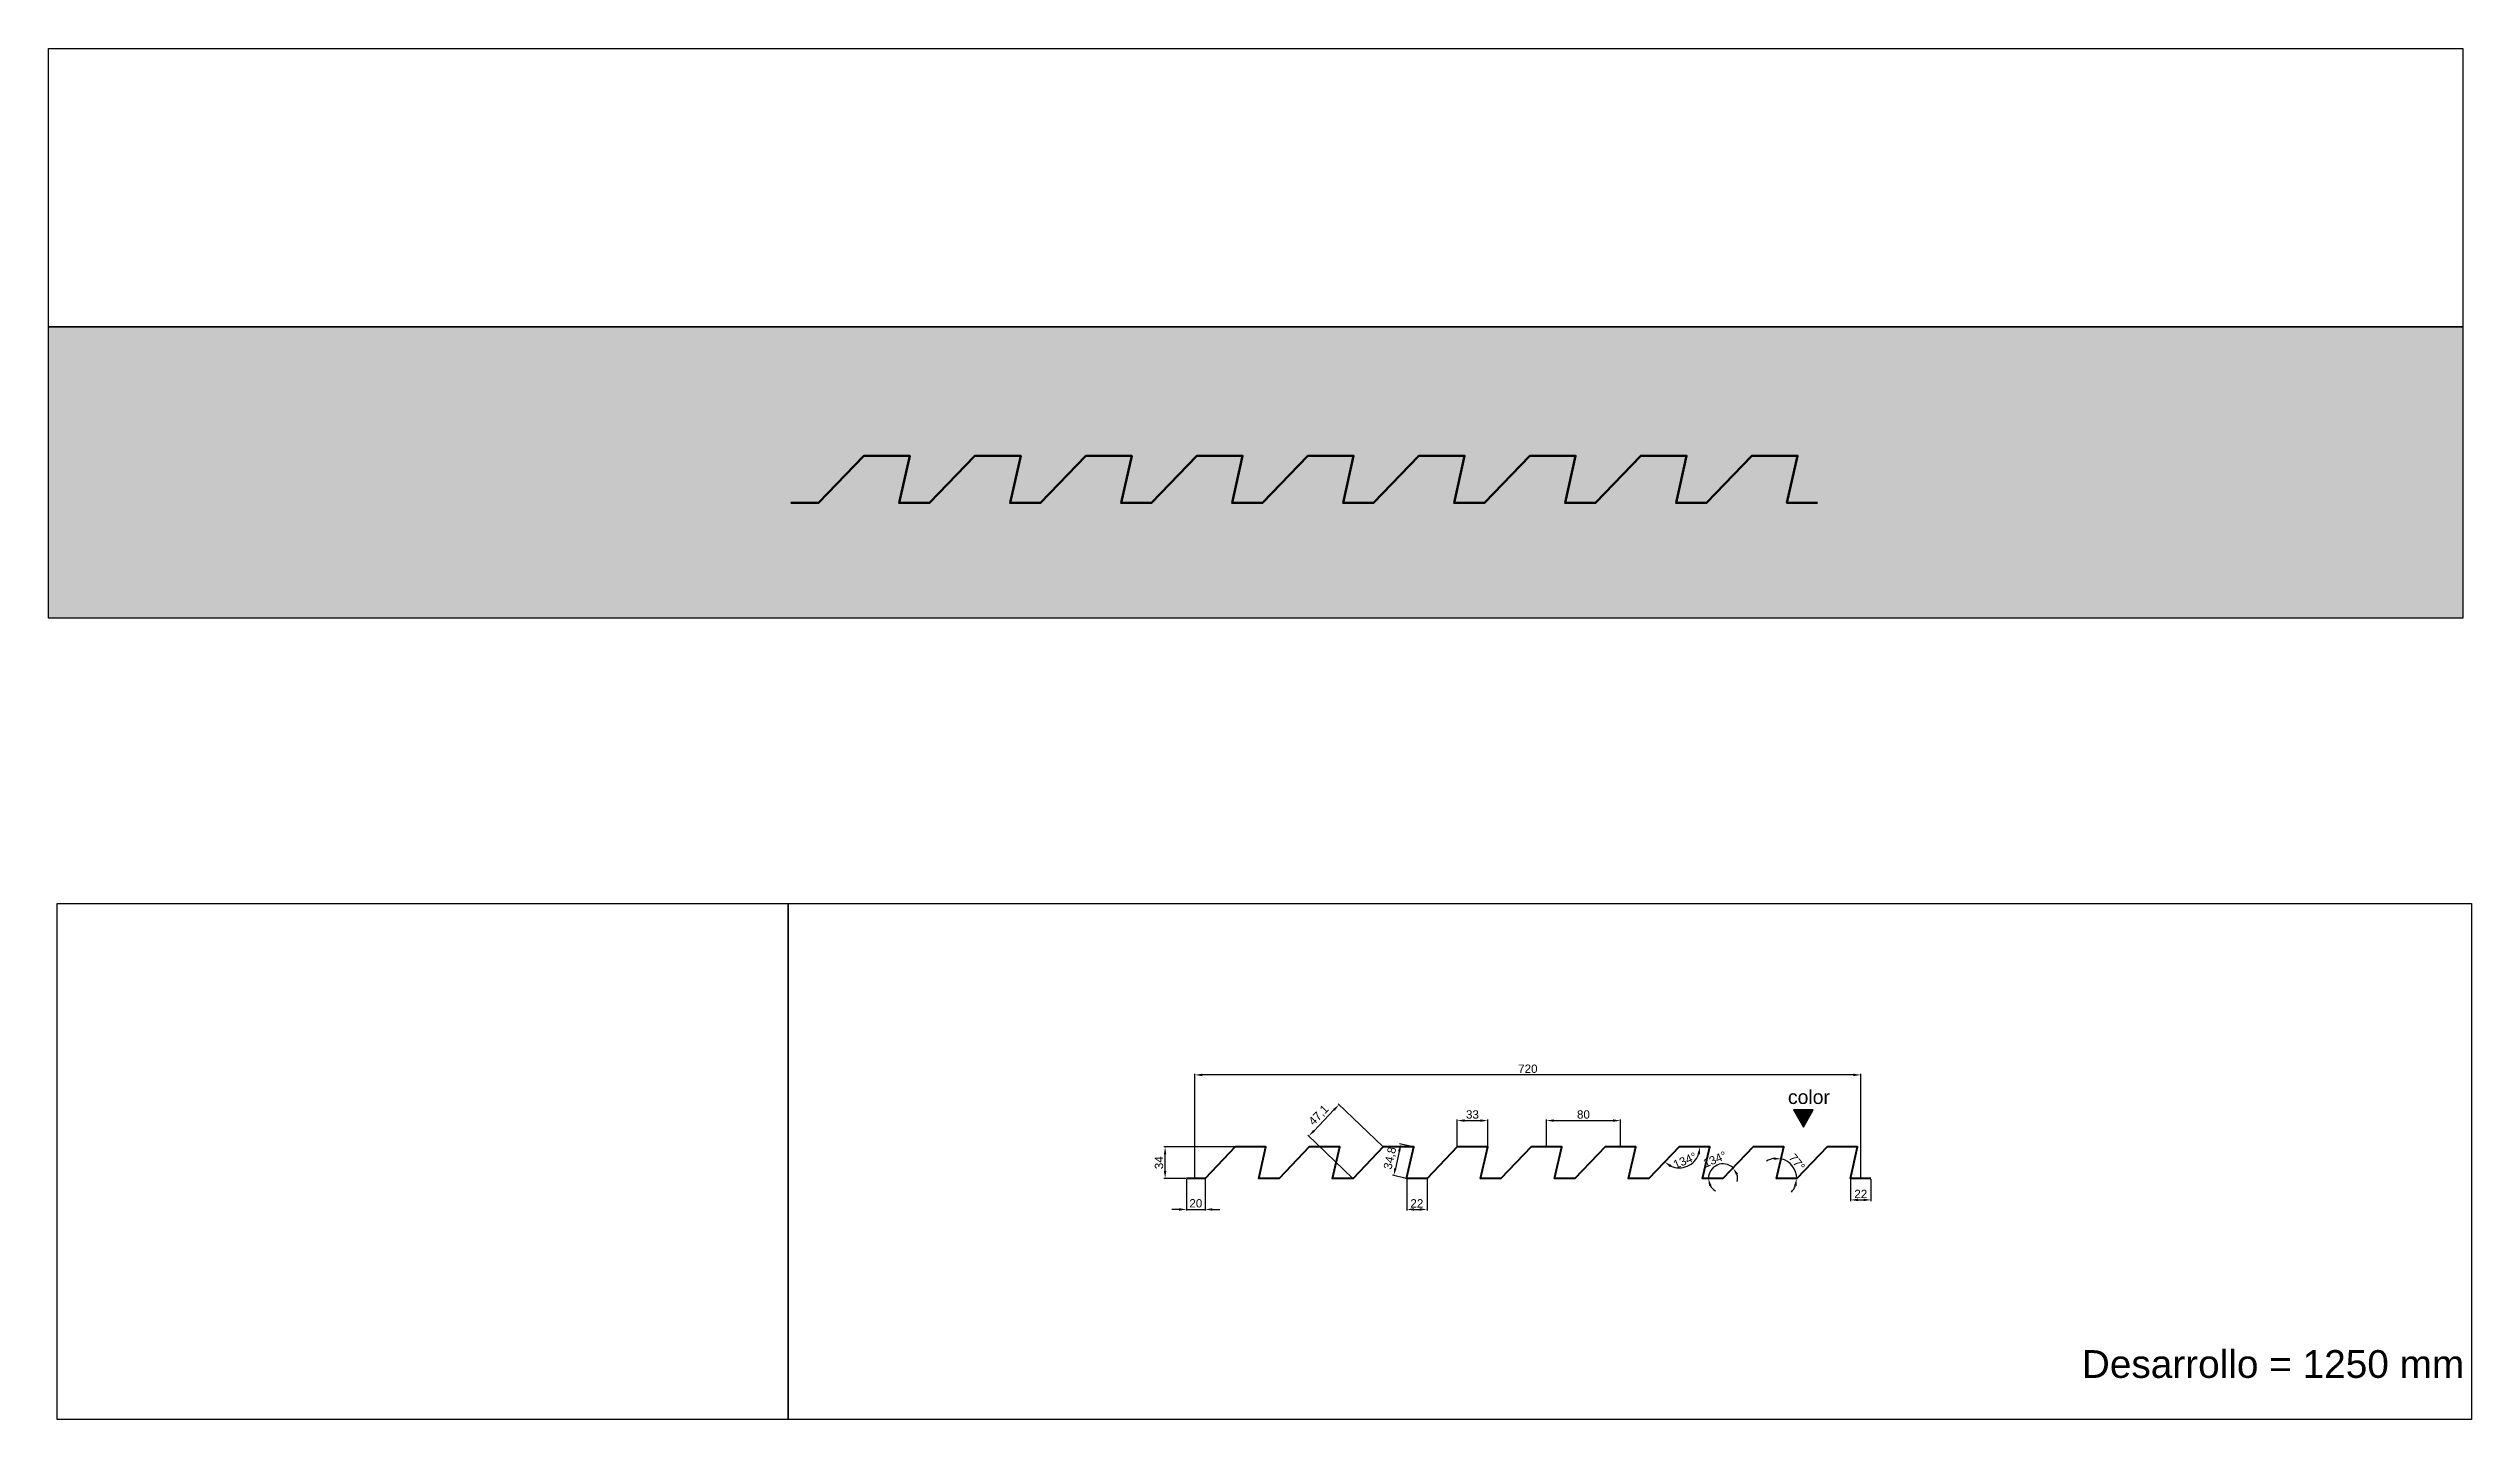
# Model space of a CAD drawing. Header units: millimetres. Extents: x 4334 to 41995838936, y 18500 to 30334.
# Drawn here: x 11758 to 14378, y 28835 to 30316 of the extents above; entities that cross this region are included whole.
import ezdxf

# ---------------------------------------------------------------- set-up
doc = ezdxf.new("R2010")
doc.units = ezdxf.units.MM
doc.layers.add('ANOTACIONES', color=7, linetype='Continuous', plot=False)
for name, color, linetype, lineweight in [('COTAS1', 7, 'Continuous', 0), ('FIBRA NEUTRA', 1, 'Continuous', 40), ('PERFIL ENCABEZADO', 254, 'Continuous', 60), ('RELLENO', 251, 'Continuous', 60)]:
    doc.layers.add(name, color=color, linetype=linetype, lineweight=lineweight)
doc.layers.add('RECUADROS', color=253, linetype='Continuous')
doc.styles.get("Standard").update_dxf_attribs({"font": 'arial.ttf'})
doc.dimstyles.new('ISO-25', dxfattribs={"dimtxt": 9, "dimasz": 8, "dimexe": 1.25, "dimexo": 0.625, "dimgap": 2, "dimtad": 1, "dimdec": 1, "dimtxsty": 'Standard', "dimcen": 2.5, "dimadec": 0, "dimazin": 0, "dimtfac": 1, "dimtdec": 1, "dimtmove": 0, "dimatfit": 3, "dimfxl": 1, "dimarcsym": 0})

msp = doc.modelspace()

# ---------------------------------------------------------------- texts
at = {"layer": 'ANOTACIONES', "insert": (13956.6, 28909.91), "char_height": 30, "attachment_point": 1}
msp.add_mtext_dynamic_manual_height_columns('Desarrollo = 1250 mm', width=6765.1618, gutter_width=150, heights=[0], dxfattribs=at)

# ---------------------------------------------------------------- blocks, each defined once
blk = doc.blocks.new('*D51')
at = {"layer": 'COTAS1', "color": 0, "lineweight": -2, "transparency": 16777216}
for p, q in [((12997.6, 29096), (12997.6, 29208.5)), ((13709.6, 29207.3), (13005.6, 29207.3)), ((13717.6, 29096), (13717.6, 29208.5))]:
    blk.add_line(p, q, dxfattribs=at)
at = {"layer": 'COTAS1', "color": 0, "transparency": 16777216}
for points in [[(13005.6, 29208.6), (13005.6, 29205.9), (12997.6, 29207.3)], [(13709.6, 29208.6), (13709.6, 29205.9), (13717.6, 29207.3)]]:
    blk.add_solid(points, dxfattribs=at)
at = {"layer": 'Defpoints', "color": 0, "transparency": 16777216}
for p in [(12997.6, 29207.3), (12997.6, 29095.4), (13717.6, 29095.4)]:
    blk.add_point(p, dxfattribs=at)
at = {"layer": 'COTAS1', "color": 0, "transparency": 16777216, "insert": (13357.6, 29213.9), "char_height": 9, "attachment_point": 5}
blk.add_mtext('720', dxfattribs=at)
blk = doc.blocks.new('*D195')
at = {"layer": 'COTAS1', "color": 0, "lineweight": -2, "transparency": 16777216}
for p, q in [((13147.9, 29169.4), (13126.4, 29147)), ((13200.8, 29129.8), (13152.6, 29176.1)), ((13168.1, 29095.8), (13119.9, 29142.1))]:
    blk.add_line(p, q, dxfattribs=at)
at = {"layer": 'COTAS1', "color": 0, "transparency": 16777216}
for points in [[(13147, 29170.4), (13148.9, 29168.5), (13153.5, 29175.2)], [(13125.4, 29147.9), (13127.3, 29146.1), (13120.8, 29141.2)]]:
    blk.add_solid(points, dxfattribs=at)
at = {"layer": 'Defpoints', "color": 0, "transparency": 16777216}
for p in [(13120.8, 29141.2), (13201.2, 29129.4), (13168.6, 29095.4)]:
    blk.add_point(p, dxfattribs=at)
at = {"layer": 'COTAS1', "color": 0, "transparency": 16777216, "insert": (13131.8, 29163.4), "char_height": 9, "attachment_point": 5, "rotation": 46.1709}
blk.add_mtext('47,1', dxfattribs=at)
blk = doc.blocks.new('*D196')
at = {"layer": 'COTAS1', "color": 0, "lineweight": -2, "transparency": 16777216}
for p, q in [((13281.2, 29130), (13281.2, 29159.2)), ((13289.2, 29157.9), (13306.2, 29157.9)), ((13314.2, 29130), (13314.2, 29159.2))]:
    blk.add_line(p, q, dxfattribs=at)
at = {"layer": 'COTAS1', "color": 0, "transparency": 16777216}
for points in [[(13289.2, 29159.3), (13289.2, 29156.6), (13281.2, 29157.9)], [(13306.2, 29159.3), (13306.2, 29156.6), (13314.2, 29157.9)]]:
    blk.add_solid(points, dxfattribs=at)
at = {"layer": 'Defpoints', "color": 0, "transparency": 16777216}
for p in [(13314.2, 29157.9), (13281.2, 29129.4), (13314.2, 29129.4)]:
    blk.add_point(p, dxfattribs=at)
at = {"layer": 'COTAS1', "color": 0, "transparency": 16777216, "insert": (13297.7, 29164.5), "char_height": 9, "attachment_point": 5}
blk.add_mtext('33', dxfattribs=at)
blk = doc.blocks.new('*D197')
at = {"layer": 'COTAS1', "color": 0, "lineweight": -2, "transparency": 16777216}
for p, q in [((13377.7, 29130), (13377.7, 29159.2)), ((13385.7, 29157.9), (13449.7, 29157.9)), ((13457.7, 29130), (13457.7, 29159.2))]:
    blk.add_line(p, q, dxfattribs=at)
at = {"layer": 'COTAS1', "color": 0, "transparency": 16777216}
for points in [[(13385.7, 29159.3), (13385.7, 29156.6), (13377.7, 29157.9)], [(13449.7, 29159.3), (13449.7, 29156.6), (13457.7, 29157.9)]]:
    blk.add_solid(points, dxfattribs=at)
at = {"layer": 'Defpoints', "color": 0, "transparency": 16777216}
for p in [(13457.7, 29157.9), (13377.7, 29129.4), (13457.7, 29129.4)]:
    blk.add_point(p, dxfattribs=at)
at = {"layer": 'COTAS1', "color": 0, "transparency": 16777216, "insert": (13417.7, 29164.5), "char_height": 9, "attachment_point": 5}
blk.add_mtext('80', dxfattribs=at)
blk = doc.blocks.new('*D198')
at = {"layer": 'COTAS1', "color": 0, "lineweight": -2, "transparency": 16777216}
for p, q in [((13226.6, 29094.8), (13226.6, 29060.7)), ((13248.6, 29094.8), (13248.6, 29060.7)), ((13234.6, 29061.9), (13240.6, 29061.9))]:
    blk.add_line(p, q, dxfattribs=at)
at = {"layer": 'COTAS1', "color": 0, "transparency": 16777216}
for points in [[(13234.6, 29063.3), (13234.6, 29060.6), (13226.6, 29061.9)], [(13240.6, 29063.3), (13240.6, 29060.6), (13248.6, 29061.9)]]:
    blk.add_solid(points, dxfattribs=at)
at = {"layer": 'Defpoints', "color": 0, "transparency": 16777216}
for p in [(13226.6, 29095.4), (13248.6, 29095.4), (13248.6, 29061.9)]:
    blk.add_point(p, dxfattribs=at)
at = {"layer": 'COTAS1', "color": 0, "transparency": 16777216, "insert": (13237.6, 29068.5), "char_height": 9, "attachment_point": 5}
blk.add_mtext('22', dxfattribs=at)
blk = doc.blocks.new('*D199')
at = {"layer": 'COTAS1', "color": 0, "lineweight": -2, "transparency": 16777216}
for p, q in [((12988.6, 29094.8), (12988.6, 29060.7)), ((13008.6, 29094.8), (13008.6, 29060.7)), ((12980.6, 29061.9), (12972.6, 29061.9)), ((12988.6, 29061.9), (13008.6, 29061.9)), ((13016.6, 29061.9), (13024.6, 29061.9))]:
    blk.add_line(p, q, dxfattribs=at)
at = {"layer": 'COTAS1', "color": 0, "transparency": 16777216}
for points in [[(12980.6, 29063.3), (12980.6, 29060.6), (12988.6, 29061.9)], [(13016.6, 29063.3), (13016.6, 29060.6), (13008.6, 29061.9)]]:
    blk.add_solid(points, dxfattribs=at)
at = {"layer": 'Defpoints', "color": 0, "transparency": 16777216}
for p in [(12988.6, 29095.4), (13008.6, 29095.4), (13008.6, 29061.9)]:
    blk.add_point(p, dxfattribs=at)
at = {"layer": 'COTAS1', "color": 0, "transparency": 16777216, "insert": (12998.6, 29068.5), "char_height": 9, "attachment_point": 5}
blk.add_mtext('20', dxfattribs=at)
blk = doc.blocks.new('*D200')
at = {"layer": 'COTAS1', "color": 0, "lineweight": -2, "transparency": 16777216}
blk.add_arc((13521.2, 29129.4), 22.5, 246.6341, 339.5367, dxfattribs=at)
at = {"layer": 'COTAS1', "color": 0, "transparency": 16777216}
for points in [[(13511.5, 29107.6), (13513, 29109.8), (13505.6, 29113.2)], [(13541, 29121.8), (13543.6, 29121.3), (13543.7, 29129.4)]]:
    blk.add_solid(points, dxfattribs=at)
at = {"layer": 'Defpoints', "color": 0, "transparency": 16777216}
for p in [(13521.2, 29129.4), (13521.2, 29129.4), (13554.2, 29129.4), (13488.6, 29095.4), (13521.5, 29106.9)]:
    blk.add_point(p, dxfattribs=at)
at = {"layer": 'COTAS1', "color": 0, "transparency": 16777216, "insert": (13527.5, 29114.8), "char_height": 9, "attachment_point": 5, "rotation": 23.0854}
blk.add_mtext('134°', dxfattribs=at)
blk = doc.blocks.new('*D201')
at = {"layer": 'COTAS1', "color": 0, "lineweight": -2, "transparency": 16777216}
for start, end in [(46.1709, 180), (209.2843, 238.5686), (347.6023, 16.8866)]:
    blk.add_arc((13568.6, 29095.4), 15.8, start, end, dxfattribs=at)
at = {"layer": 'COTAS1', "color": 0, "transparency": 16777216}
for points in [[(13553.5, 29087.3), (13556.1, 29088), (13552.7, 29095.4)], [(13582.6, 29099.3), (13584.8, 29100.7), (13579.5, 29106.8)]]:
    blk.add_solid(points, dxfattribs=at)
at = {"layer": 'Defpoints', "color": 0, "transparency": 16777216}
for p in [(13568.4, 29111.2), (13601.2, 29129.4), (13546.6, 29095.4), (13568.6, 29095.4), (13568.6, 29095.4)]:
    blk.add_point(p, dxfattribs=at)
at = {"layer": 'COTAS1', "color": 0, "transparency": 16777216, "insert": (13559.8, 29116), "char_height": 9, "attachment_point": 5, "rotation": 23.0854}
blk.add_mtext('134°', dxfattribs=at)
blk = doc.blocks.new('*D202')
at = {"layer": 'COTAS1', "color": 0, "lineweight": -2, "transparency": 16777216}
for p, q in [((13040.6, 29129.4), (12964.2, 29129.4)), ((12965.4, 29103.4), (12965.4, 29121.4)), ((12987.9, 29095.4), (12964.2, 29095.4))]:
    blk.add_line(p, q, dxfattribs=at)
at = {"layer": 'COTAS1', "color": 0, "transparency": 16777216}
for points in [[(12964.1, 29121.4), (12966.7, 29121.4), (12965.4, 29129.4)], [(12964.1, 29103.4), (12966.7, 29103.4), (12965.4, 29095.4)]]:
    blk.add_solid(points, dxfattribs=at)
at = {"layer": 'Defpoints', "color": 0, "transparency": 16777216}
for p in [(12965.4, 29129.4), (13041.2, 29129.4), (12988.6, 29095.4)]:
    blk.add_point(p, dxfattribs=at)
at = {"layer": 'COTAS1', "color": 0, "transparency": 16777216, "insert": (12958.8, 29112.4), "char_height": 9, "attachment_point": 5, "rotation": 90}
blk.add_mtext('34', dxfattribs=at)
blk = doc.blocks.new('*D203')
at = {"layer": 'COTAS1', "color": 0, "lineweight": -2, "transparency": 16777216}
for p, q in [((13218.5, 29124.7), (13214.4, 29106.3)), ((13233.6, 29129.5), (13219, 29132.8)), ((13226, 29095.5), (13211.4, 29098.8))]:
    blk.add_line(p, q, dxfattribs=at)
at = {"layer": 'COTAS1', "color": 0, "transparency": 16777216}
for points in [[(13217.2, 29125), (13219.8, 29124.4), (13220.3, 29132.5)], [(13213.1, 29106.6), (13215.7, 29106.1), (13212.6, 29098.5)]]:
    blk.add_solid(points, dxfattribs=at)
at = {"layer": 'Defpoints', "color": 0, "transparency": 16777216}
for p in [(13234.2, 29129.4), (13212.6, 29098.5), (13226.6, 29095.4)]:
    blk.add_point(p, dxfattribs=at)
at = {"layer": 'COTAS1', "color": 0, "transparency": 16777216, "insert": (13209.2, 29117.2), "char_height": 9, "attachment_point": 5, "rotation": 77.3388}
blk.add_mtext('34,8', dxfattribs=at)
blk = doc.blocks.new('Color superior')
at = {"layer": 'ANOTACIONES'}
h = blk.add_hatch(color=256, dxfattribs=at)
h.dxf.hatch_style = 1
h.paths.add_polyline_path([(10.7, 18.6), (-10.7, 18.6), (0, 0)])
blk.add_lwpolyline([(0, 0), (10.7, 18.6), (-10.7, 18.6)], close=True, dxfattribs=at)
at = {"layer": 'ANOTACIONES', "insert": (-16.7, 40.1), "char_height": 15, "attachment_point": 1}
blk.add_mtext_dynamic_manual_height_columns('color', width=249.804, gutter_width=75, heights=[0], dxfattribs=at)
blk = doc.blocks.new('*D466')
at = {"layer": 'COTAS1', "color": 0, "lineweight": -2, "transparency": 16777216}
for p, q in [((13706.6, 29094.8), (13706.6, 29071)), ((13728.6, 29094.8), (13728.6, 29071)), ((13714.6, 29072.2), (13720.6, 29072.2))]:
    blk.add_line(p, q, dxfattribs=at)
at = {"layer": 'COTAS1', "color": 0, "transparency": 16777216}
for points in [[(13714.6, 29073.6), (13714.6, 29070.9), (13706.6, 29072.2)], [(13720.6, 29073.6), (13720.6, 29070.9), (13728.6, 29072.2)]]:
    blk.add_solid(points, dxfattribs=at)
at = {"layer": 'Defpoints', "color": 0, "transparency": 16777216}
for p in [(13706.6, 29095.4), (13728.6, 29095.4), (13728.6, 29072.2)]:
    blk.add_point(p, dxfattribs=at)
at = {"layer": 'COTAS1', "color": 0, "transparency": 16777216, "insert": (13717.6, 29078.7), "char_height": 9, "attachment_point": 5}
blk.add_mtext('22', dxfattribs=at)
blk = doc.blocks.new('*D467')
at = {"layer": 'COTAS1', "color": 0, "lineweight": -2, "transparency": 16777216}
for start, end in [(98.5791, 119.8193), (0, 77.3388), (317.5195, 338.7598)]:
    blk.add_arc((13626.6, 29095.4), 21.7, start, end, dxfattribs=at)
at = {"layer": 'COTAS1', "color": 0, "transparency": 16777216}
for points in [[(13623.4, 29118.2), (13623.3, 29115.5), (13631.3, 29116.6)], [(13645.5, 29087.8), (13648.1, 29087.3), (13648.3, 29095.4)]]:
    blk.add_solid(points, dxfattribs=at)
at = {"layer": 'Defpoints', "color": 0, "transparency": 16777216}
for p in [(13634.2, 29129.4), (13626.6, 29095.4), (13626.6, 29095.4), (13646.1, 29104.8), (13648.6, 29095.4)]:
    blk.add_point(p, dxfattribs=at)
at = {"layer": 'COTAS1', "color": 0, "transparency": 16777216, "insert": (13648.6, 29113), "char_height": 9, "attachment_point": 5, "rotation": 308.6694}
blk.add_mtext('77°', dxfattribs=at)

# ---------------------------------------------------------------- dimensions: what is measured, and where the dimension line sits
at = {"layer": 'COTAS1'}
for base, p1, p2, picture, middle in [((12997.57, 29207.26), (13717.57, 29095.41), (12997.57, 29095.41), '*D51', (13357.57, 29213.85)), ((13314.21, 29157.94), (13281.21, 29129.41), (13314.21, 29129.41), '*D196', (13297.71, 29164.54)), ((13457.71, 29157.94), (13377.71, 29129.41), (13457.71, 29129.41), '*D197', (13417.71, 29164.54)), ((13008.57, 29061.94), (12988.57, 29095.41), (13008.57, 29095.41), '*D199', (12998.57, 29068.54)), ((13248.57, 29061.94), (13226.57, 29095.41), (13248.57, 29095.41), '*D198', (13237.57, 29068.46)), ((13728.57, 29072.23), (13706.57, 29095.41), (13728.57, 29095.41), '*D466', (13717.57, 29078.75))]:
    dim = msp.add_linear_dim(base=base, p1=p1, p2=p2, dimstyle='ISO-25', dxfattribs=at)
    dim.commit()
    dim.dimension.update_dxf_attribs({"geometry": picture, "text_midpoint": middle})
for p1, p2, distance, picture, middle in [((13201.21, 29129.41), (13168.57, 29095.41), -66.16, '*D195', (13131.82, 29163.35)), ((13234.21, 29129.41), (13226.57, 29095.41), -14.3, '*D203', (13209.21, 29117.16))]:
    dim = msp.add_aligned_dim(p1=p1, p2=p2, distance=distance, dimstyle='ISO-25', dxfattribs=at)
    dim.commit()
    dim.dimension.update_dxf_attribs({"geometry": picture, "text_midpoint": middle})
dim = msp.add_linear_dim(base=(12965.42, 29129.41), p1=(12988.57, 29095.41), p2=(13041.21, 29129.41), angle=90, dimstyle='ISO-25', dxfattribs=at)
dim.commit()
dim.dimension.update_dxf_attribs({"geometry": '*D202', "text_midpoint": (12958.82, 29112.41)})
for base, line1, line2, picture, middle in [((13521.52, 29106.89), ((13554.21, 29129.41), (13521.21, 29129.41)), ((13521.21, 29129.41), (13488.57, 29095.41)), '*D200', (13527.45, 29114.76)), ((13568.36, 29111.23), ((13601.21, 29129.41), (13568.57, 29095.41)), ((13568.57, 29095.41), (13546.57, 29095.41)), '*D201', (13559.78, 29116.03)), ((13646.12, 29104.85), ((13626.57, 29095.41), (13634.21, 29129.41)), ((13648.57, 29095.41), (13626.57, 29095.41)), '*D467', (13648.59, 29113.03))]:
    dim = msp.add_angular_dim_2l(base=base, line1=line1, line2=line2, dimstyle='ISO-25', dxfattribs=at)
    dim.commit()
    dim.dimension.update_dxf_attribs({"geometry": picture, "text_midpoint": middle})

# ---------------------------------------------------------------- hatches: boundary and pattern name
at = {"layer": 'RELLENO'}
h = msp.add_hatch(color=256, dxfattribs=at)
h.dxf.hatch_style = 1
h.paths.add_polyline_path([(14368.44, 29700.95), (14368.44, 30015.61), (11758.06, 30015.61), (11758.06, 29700.95)])

# ---------------------------------------------------------------- linework, layer by layer
at = {"layer": 'FIBRA NEUTRA'}
msp.add_lwpolyline([(13728.57, 29095.41), (13706.57, 29095.41), (13714.21, 29129.41), (13681.21, 29129.41), (13648.57, 29095.41), (13626.57, 29095.41), (13634.21, 29129.41), (13601.21, 29129.41), (13568.57, 29095.41), (13546.57, 29095.41), (13554.21, 29129.41), (13521.21, 29129.41), (13488.57, 29095.41), (13466.57, 29095.41), (13474.21, 29129.41), (13441.21, 29129.41), (13408.57, 29095.41), (13386.57, 29095.41), (13394.21, 29129.41), (13361.21, 29129.41), (13328.57, 29095.41), (13306.57, 29095.41), (13314.21, 29129.41), (13281.21, 29129.41), (13248.57, 29095.41), (13226.57, 29095.41), (13234.21, 29129.41), (13201.21, 29129.41), (13168.57, 29095.41), (13146.57, 29095.41), (13154.21, 29129.41), (13121.21, 29129.41), (13088.57, 29095.41), (13066.57, 29095.41), (13074.21, 29129.41), (13041.21, 29129.41), (13008.57, 29095.41), (12988.57, 29095.41)], dxfattribs=at)
at = {"layer": 'PERFIL ENCABEZADO'}
msp.add_lwpolyline([(13670.8, 29825.39), (13637.8, 29825.39), (13649.26, 29876.39), (13599.76, 29876.39), (13550.8, 29825.39), (13517.8, 29825.39), (13529.26, 29876.39), (13479.76, 29876.39), (13430.8, 29825.39), (13397.8, 29825.39), (13409.26, 29876.39), (13359.76, 29876.39), (13310.8, 29825.39), (13277.8, 29825.39), (13289.26, 29876.39), (13239.76, 29876.39), (13190.8, 29825.39), (13157.8, 29825.39), (13169.26, 29876.39), (13119.76, 29876.39), (13070.8, 29825.39), (13037.8, 29825.39), (13049.26, 29876.39), (12999.76, 29876.39), (12950.8, 29825.39), (12917.8, 29825.39), (12929.26, 29876.39), (12879.76, 29876.39), (12830.8, 29825.39), (12797.8, 29825.39), (12809.26, 29876.39), (12759.76, 29876.39), (12710.8, 29825.39), (12677.8, 29825.39), (12689.26, 29876.39), (12639.76, 29876.39), (12590.8, 29825.39), (12560.8, 29825.39)], dxfattribs=at)
at = {"layer": 'RECUADROS'}
for points in [[(11758.06, 30316.38), (14368.44, 30316.38), (14368.44, 30015.61), (11758.06, 30015.61)], [(11758.06, 30015.61), (14368.44, 30015.61), (14368.44, 29700.95), (11758.06, 29700.95)]]:
    msp.add_lwpolyline(points, close=True, dxfattribs=at)
at = {"layer": 'RECUADROS', "color": 0, "lineweight": 30}
for points in [[(11767.57, 29392.39), (12557.68, 29392.39), (12557.68, 28834.94), (11767.57, 28834.94)], [(12557.68, 29392.39), (14377.95, 29392.39), (14377.95, 28834.94), (12557.68, 28834.94)]]:
    msp.add_lwpolyline(points, close=True, dxfattribs=at)

# ---------------------------------------------------------------- block references
at = {"layer": 'ANOTACIONES'}
msp.add_blockref('Color superior', (13655.52, 29150.78), dxfattribs=at)

msp.set_redraw_order([(e.dxf.handle, doc.entitydb.next_handle()) for e in msp.query("TEXT MTEXT ATTDEF DIMENSION ARC_DIMENSION")])  # texts and dimensions are drawn at this point

doc.saveas('drawing.dxf')
